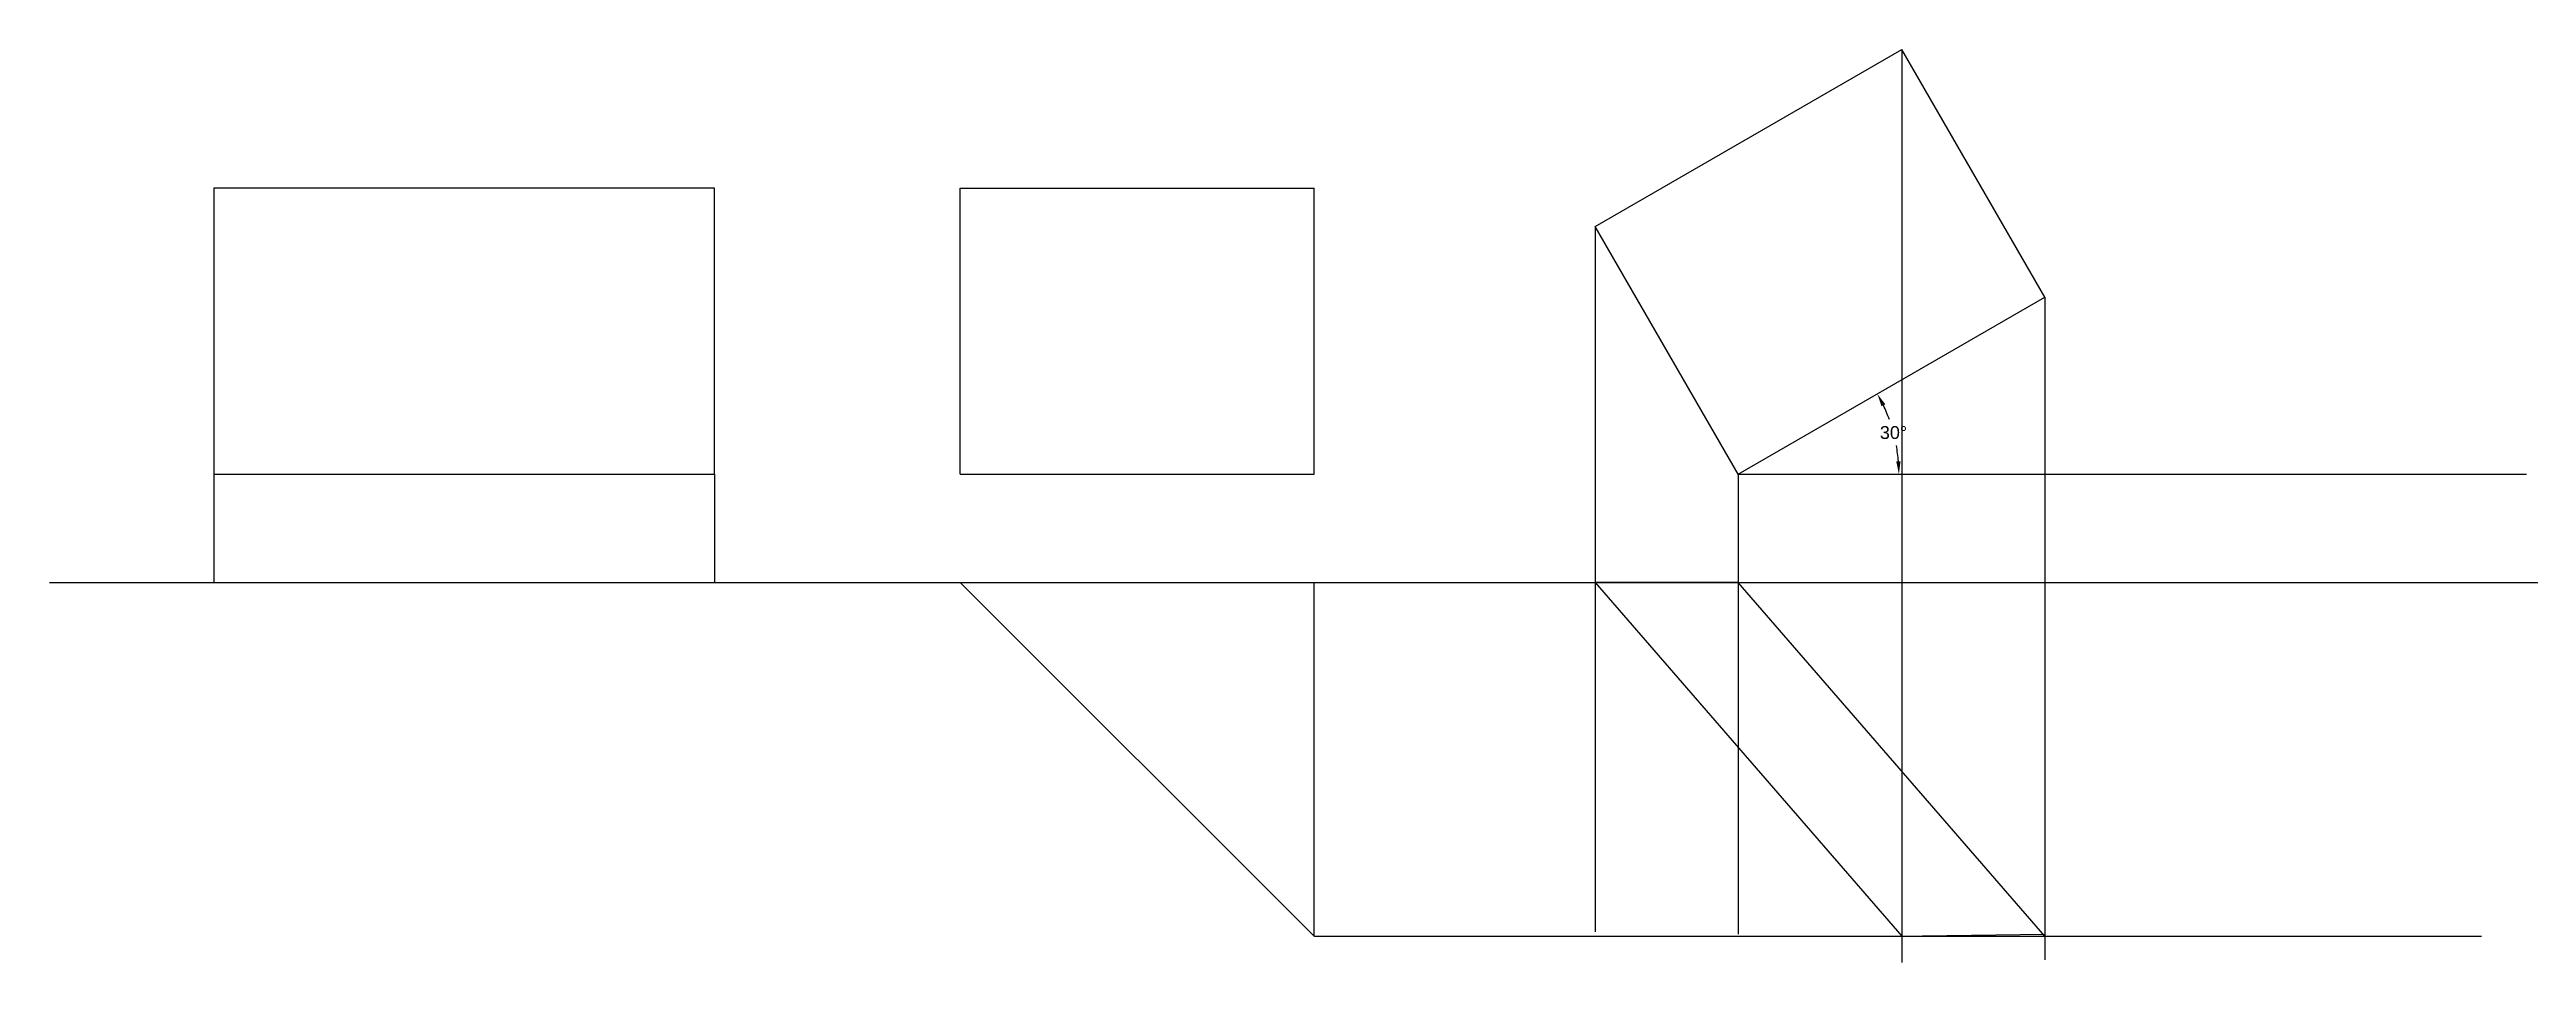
# Model space of a CAD drawing. Header units: millimetres. Extents: x 186 to 71940, y -203 to 575.
# Drawn here: x 4877.1 to 5223.3, y 193.9 to 321.6 of the extents above; entities that cross this region are included whole.
import ezdxf

# ---------------------------------------------------------------- set-up
doc = ezdxf.new("R2010")
doc.units = ezdxf.units.MM
doc.header["$MEASUREMENT"] = 0
doc.styles.get("Standard").update_dxf_attribs({"font": 'arial.ttf'})
doc.dimstyles.get("Standard").update_dxf_attribs({"dimscale": 10, "dimtxt": 0.18, "dimasz": 0.18, "dimexe": 0.18, "dimexo": 0.0625, "dimgap": 0.09, "dimtad": 0, "dimtih": 1, "dimtoh": 1, "dimdec": 1, "dimzin": 0, "dimdsep": 46, "dimtxsty": 'Standard', "dimcen": 0.09, "dimadec": 0, "dimazin": 0, "dimtfac": 1, "dimtdec": 1, "dimtofl": 0, "dimtmove": 0, "dimatfit": 3, "dimfxl": 1, "dimtolj": 1, "dimtzin": 0, "dimarcsym": 0})

msp = doc.modelspace()

# ---------------------------------------------------------------- blocks, each defined once
blk = doc.blocks.new('*D82')
at = {"color": 0, "lineweight": -2, "transparency": 16777216}
for start, end in [(19.8682, 25.4057), (4.5943, 10.2405)]:
    blk.add_arc((5113.14, 262.23), 22.45, start, end, dxfattribs=at)
at = {"color": 0, "transparency": 16777216}
for points in [[(5133.15, 271.72), (5133.69, 272), (5132.58, 273.45)], [(5135.82, 264.04), (5135.22, 264.01), (5135.59, 262.23)]]:
    blk.add_solid(points, dxfattribs=at)
at = {"layer": 'Defpoints', "color": 0, "transparency": 16777216}
for p in [(5156, 286.97), (5135.25, 266.12), (5113.14, 262.23), (5113.14, 262.23), (5223.31, 262.23)]:
    blk.add_point(p, dxfattribs=at)
at = {"color": 0, "transparency": 16777216, "insert": (5134.83, 268.04), "char_height": 1.8, "attachment_point": 5}
blk.add_mtext('\\A1;30°', dxfattribs=at)

# ---------------------------------------------------------------- dimensions: what is measured, and where the dimension line sits
at = {"color": 7, "true_color": 0xffffff}
dim = msp.add_angular_dim_2l(base=(5135.25, 266.12), line1=((5113.14, 262.23), (5156, 286.97)), line2=((5113.14, 262.23), (5223.31, 262.23)), dimstyle='Standard', dxfattribs=at)
dim.commit()
dim.dimension.update_dxf_attribs({"geometry": '*D82', "text_midpoint": (5134.83, 268.04)})

# ---------------------------------------------------------------- linework, layer by layer
at = {"color": 7, "true_color": 0xffffff}
for p, q in [((5093.14, 296.87), (5136, 321.62)), ((5156, 286.97), (5136, 321.62)), ((5004.35, 262.23), (5004.35, 302.23)), ((5004.35, 302.23), (5053.85, 302.23)), ((5053.85, 262.23), (5053.85, 302.23)), ((5113.14, 262.23), (5093.14, 296.87)), ((5113.14, 262.23), (5156, 286.97)), ((5004.35, 262.23), (5053.85, 262.23)), ((5113.14, 262.23), (5223.31, 262.23)), ((5053.85, 197.61), (5053.85, 247.1)), ((5113.14, 247.1), (5093.14, 247.1)), ((5093.14, 247.1), (5136, 197.61)), ((5156, 197.61), (5113.14, 247.1)), ((5136, 197.61), (5156, 197.61))]:
    msp.add_line(p, q, dxfattribs=at)
at = {"color": 242, "true_color": 0xcd2027}
for p, q in [((5136, 321.62), (5136, 193.95)), ((5004.35, 302.23), (5053.85, 302.23)), ((5093.14, 296.87), (5093.14, 198.25)), ((5156, 286.97), (5156, 201.48)), ((4900.05, 262.23), (4900.05, 247.1)), ((4970.05, 262.23), (4970.05, 247.1)), ((5004.35, 262.23), (5053.85, 262.23)), ((5113.14, 262.23), (5113.14, 197.89)), ((5004.35, 247.1), (5053.85, 197.61)), ((5053.85, 197.61), (5217.01, 197.61))]:
    msp.add_line(p, q, dxfattribs=at)
for p, q in [((4970.05, 302.23), (4900.05, 302.23)), ((4900.05, 302.23), (4900.05, 262.23)), ((4970.05, 262.23), (4970.05, 302.23)), ((4900.05, 262.23), (4970.05, 262.23)), ((4877.08, 247.1), (4877.08, 247.1)), ((4877.08, 247.1), (5529.76, 247.1))]:
    msp.add_line(p, q)
at = {"color": 114, "true_color": 0x139b48}
for p, q in [((5093.14, 247.1), (5113.14, 247.1)), ((5156, 201.48), (5156, 194.31)), ((5135.43, 197.61), (5156, 197.9))]:
    msp.add_line(p, q, dxfattribs=at)

msp.set_redraw_order([(e.dxf.handle, doc.entitydb.next_handle()) for e in msp.query("TEXT MTEXT ATTDEF DIMENSION ARC_DIMENSION")])  # texts and dimensions are drawn at this point

doc.saveas('drawing.dxf')
